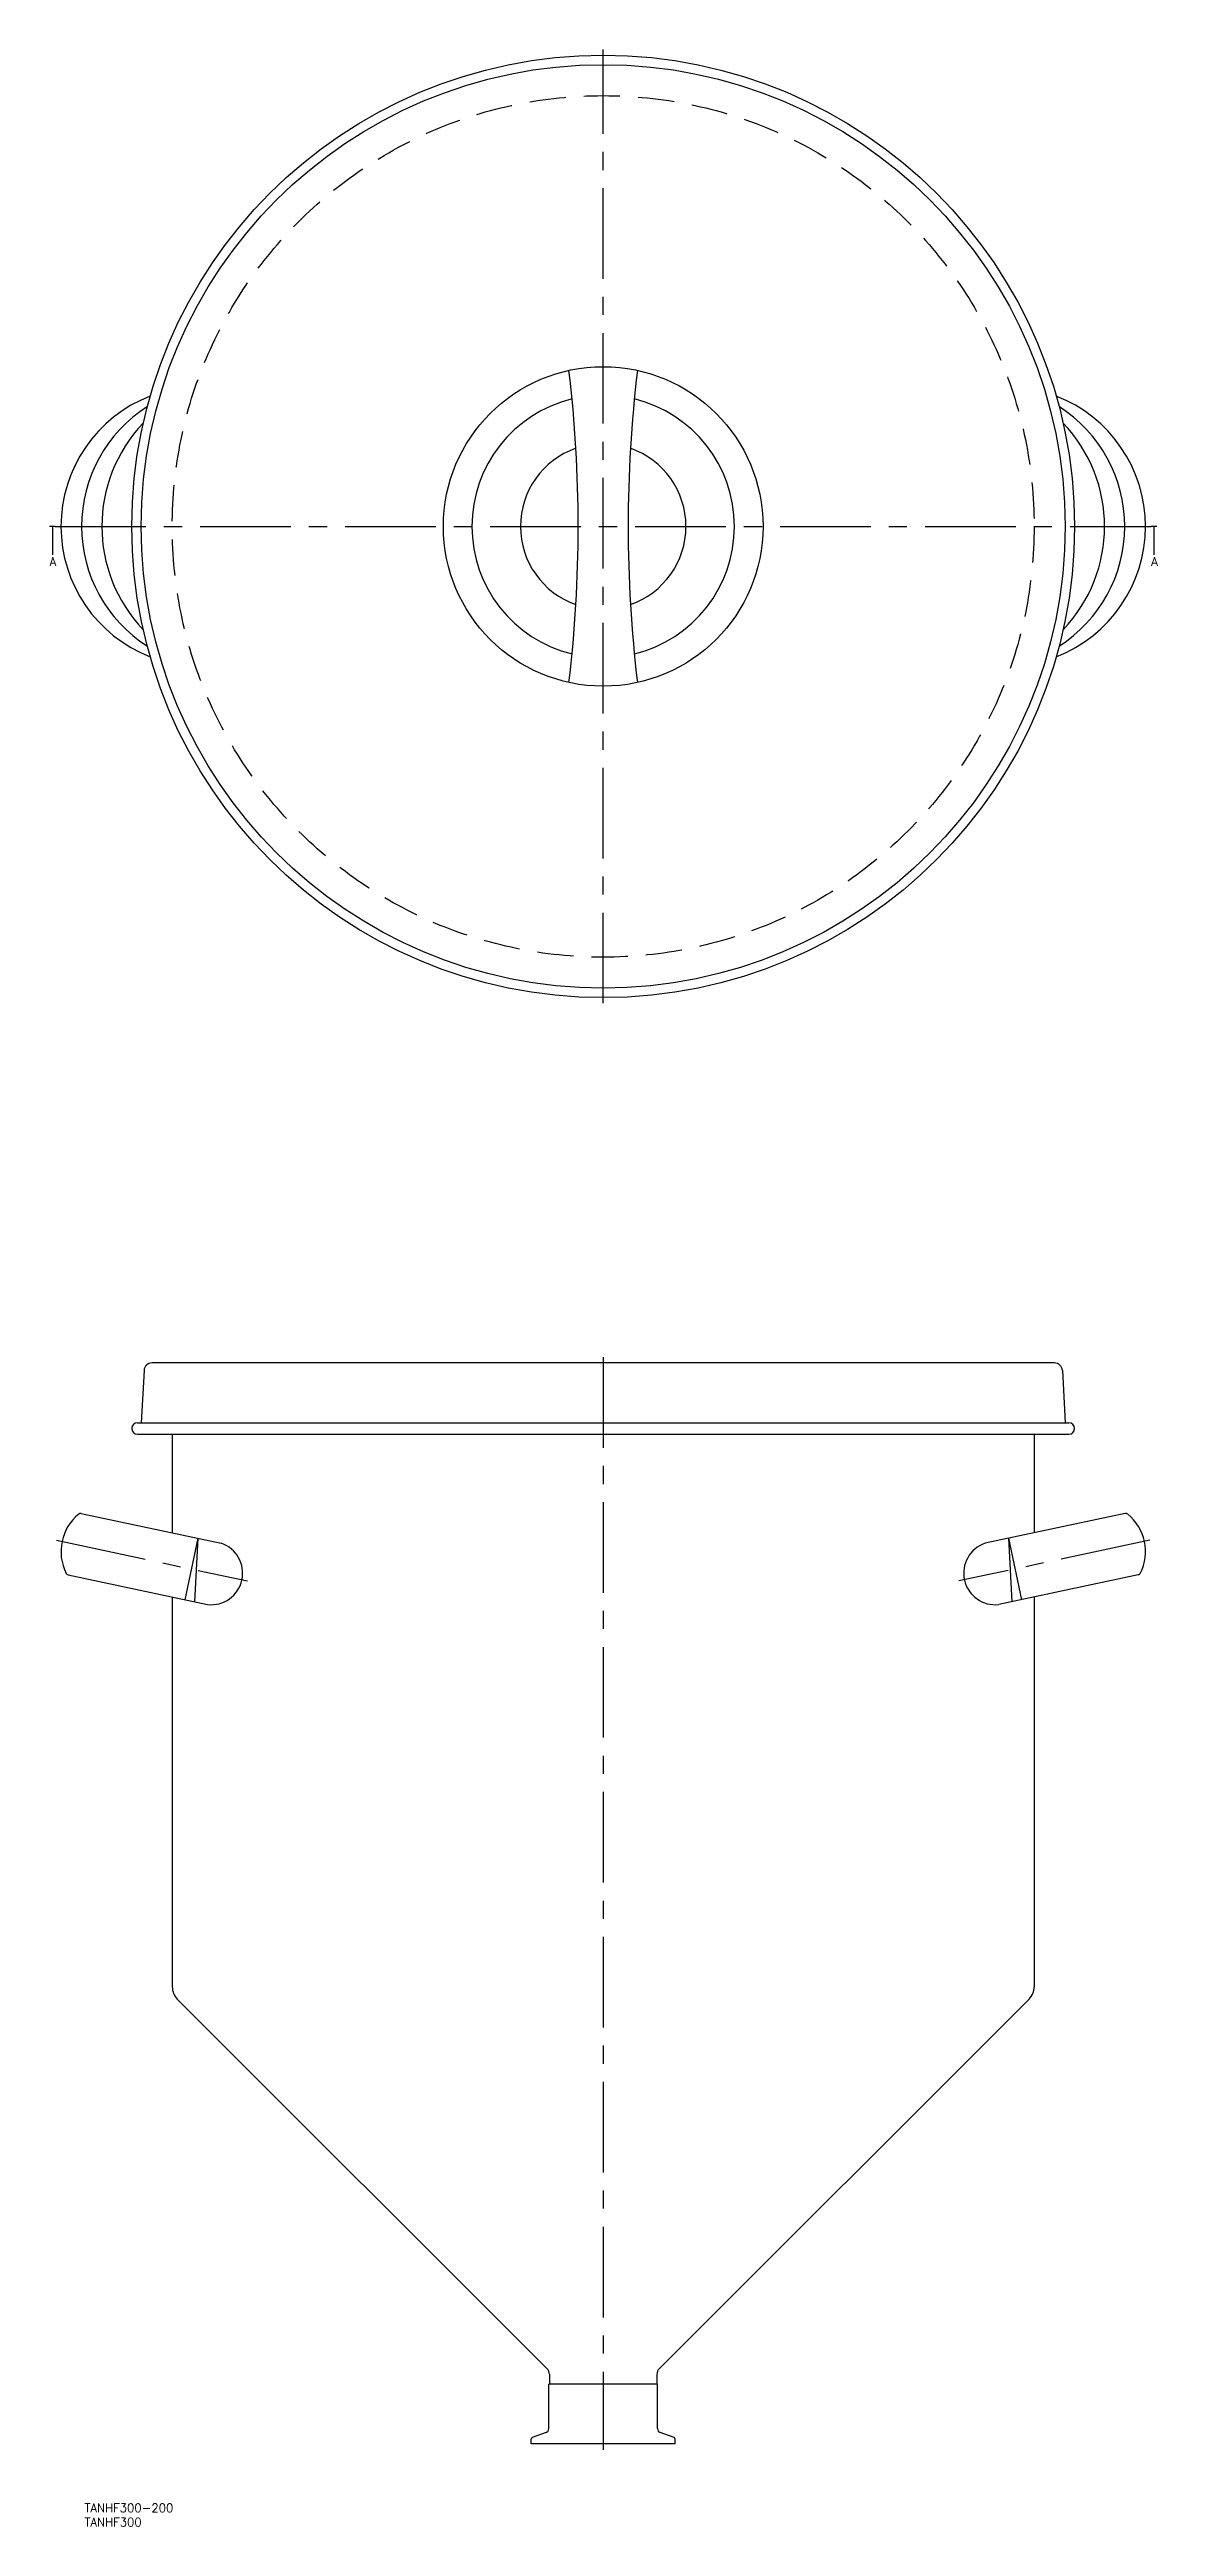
# Model space of a CAD drawing. Extents: x -194 to 726, y -706 to 167.
# Drawn here: x -194 to 194, y -701 to 167 of the extents above; entities that cross this region are included whole.
import ezdxf

# ---------------------------------------------------------------- set-up
doc = ezdxf.new("R2010")
doc.units = 0
doc.linetypes.add('CENTER', pattern=[50.8, 31.75, -6.35, 6.35, -6.35])
doc.linetypes.add('DASHED', pattern=[19.05, 12.7, -6.35])
doc.layers.get('0').update_dxf_attribs({"linetype": 'CONTINUOUS'})
doc.layers.add('CENTER', color=1, linetype='CONTINUOUS')
doc.styles.get("Standard").update_dxf_attribs({"font": 'txt.shx', "height": 3, "bigfont": 'bigfont.shx'})

msp = doc.modelspace()

# ---------------------------------------------------------------- texts
at = {"color": 137, "linetype": 'CONTINUOUS'}
for p in [(-193.97, -13.83), (192.03, -13.83)]:
    msp.add_text('A', height=3, dxfattribs=at).set_placement(p)
at = {"color": 7, "linetype": 'CONTINUOUS'}
for s, p in [('TANHF300-200', (-181.75, -696.09)), ('TANHF300', (-181.75, -701.09))]:
    msp.add_text(s, height=3, dxfattribs=at).set_placement(p)

# ---------------------------------------------------------------- linework, layer by layer
at = {"color": 7, "linetype": 'CONTINUOUS'}
for p, q in [((158.1, -293.23), (-158.1, -293.23)), ((-160.9, -295.89), (-161.86, -314.23)), ((160.9, -295.89), (161.86, -314.23)), ((-163.17, -314.23), (163.17, -314.23)), ((-163.17, -318.23), (163.17, -318.23)), ((-151, -318.23), (-151, -352.79)), ((151, -318.23), (151, -352.79)), ((-182.94, -346), (-133.81, -356.44)), ((182.94, -346), (133.81, -356.44)), ((-142, -354.7), (-146.58, -376.22)), ((-142, -354.7), (-143.17, -376.94)), ((142, -354.7), (146.58, -376.22)), ((142, -354.7), (143.17, -376.94)), ((-187.51, -367.52), (-138.65, -377.9)), ((187.51, -367.52), (138.65, -377.9)), ((-151, -375.28), (-151, -511.96)), ((151, -375.28), (151, -511.96)), ((-19.67, -645.78), (-149.24, -516.2)), ((19.67, -645.78), (149.24, -516.2)), ((19.05, -651.18), (-19.05, -651.18)), ((-19.05, -666.8), (-19.05, -651.18)), ((-18.85, -647.76), (-18.85, -651.18)), ((18.85, -647.76), (18.85, -651.18)), ((19.05, -666.8), (19.05, -651.18)), ((-20.02, -668.18), (-24.86, -669.95)), ((24.86, -669.95), (20.02, -668.18)), ((-25.25, -672.18), (-25.25, -670.5)), ((25.25, -672.18), (-25.25, -672.18)), ((25.25, -672.18), (25.25, -670.5))]:
    msp.add_line(p, q, dxfattribs=at)
at = {"color": 7}
for points in [[(-193, 0, 0), (-193, -9.99, 0)], [(193, 0, 0), (193, -9.99, 0)]]:
    msp.add_polyline3d(points, dxfattribs=at)
at = {"color": 7, "linetype": 'CONTINUOUS'}
for radius in [165.17, 161.86, 56]:
    msp.add_circle((0, 0), radius, dxfattribs=at)
at = {"color": 3, "linetype": 'DASHED'}
msp.add_circle((0, 0), 151, dxfattribs=at)
at = {"color": 7, "linetype": 'CONTINUOUS'}
for centre, radius, start, end in [((-470.68, 0), 461.93, 353.19944, 6.80056), ((470.68, 0), 461.93, 173.19944, 186.80056), ((-140.99, 0), 49.01, 111.20645, 248.79355), ((0, 0), 46, 103.72809, 256.27191), ((0, 0), 46, 283.72809, 76.27191), ((140.99, 0), 49.01, 291.20645, 68.79355), ((-132.97, 0), 49.79, 122.51768, 237.48232), ((-123.29, 0), 52.39, 136.2695, 223.7305), ((132.97, 0), 49.79, 302.51768, 57.48232), ((123.29, 0), 52.39, 316.2695, 43.7305), ((0, 0), 29, 109.25214, 250.74786), ((0, 0), 29, 289.25214, 70.74786), ((-158.1, -296.03), 2.8, 90, 177), ((158.1, -296.03), 2.8, 3, 90), ((-163.17, -316.23), 2, 90, 270), ((163.17, -316.23), 2, 270, 90), ((-172.96, -359.36), 17.04, 129.41991, 206.58009), ((-183.15, -346.98), 1, 78, 129.41991), ((183.15, -346.98), 1, 50.58009, 102), ((172.96, -359.36), 17.04, 333.41991, 50.58009), ((-137.4, -366.91), 11.07, 263.52848, 71.07294), ((137.4, -366.91), 11.07, 108.92706, 276.47152), ((-187.31, -366.54), 1, 206.58009, 258), ((187.31, -366.54), 1, 282, 333.41991), ((-145, -511.96), 6, 180, 225), ((145, -511.96), 6, 315, 0), ((-21.65, -647.76), 2.8, 0, 45), ((21.65, -647.76), 2.8, 135, 180), ((-20.52, -666.8), 1.47, 290, 0), ((20.52, -666.8), 1.47, 180, 250), ((-24.66, -670.5), 0.588, 110, 180), ((24.66, -670.5), 0.588, 0, 70)]:
    msp.add_arc(centre, radius, start, end, dxfattribs=at)
at = {"layer": 'CENTER', "color": 1, "linetype": 'CENTER'}
for p, q in [((0, -167.17), (0, 167.17)), ((-192, 0), (-194, 0)), ((-192, 0), (192, 0)), ((194, 0), (192, 0)), ((0, -291.23), (0, -674.18)), ((-191.58, -355.41), (-124.62, -369.64)), ((191.58, -355.41), (124.62, -369.64))]:
    msp.add_line(p, q, dxfattribs=at)

msp.set_redraw_order([(e.dxf.handle, doc.entitydb.next_handle()) for e in msp.query("TEXT MTEXT ATTDEF DIMENSION ARC_DIMENSION")])  # texts and dimensions are drawn at this point

doc.saveas('drawing.dxf')
